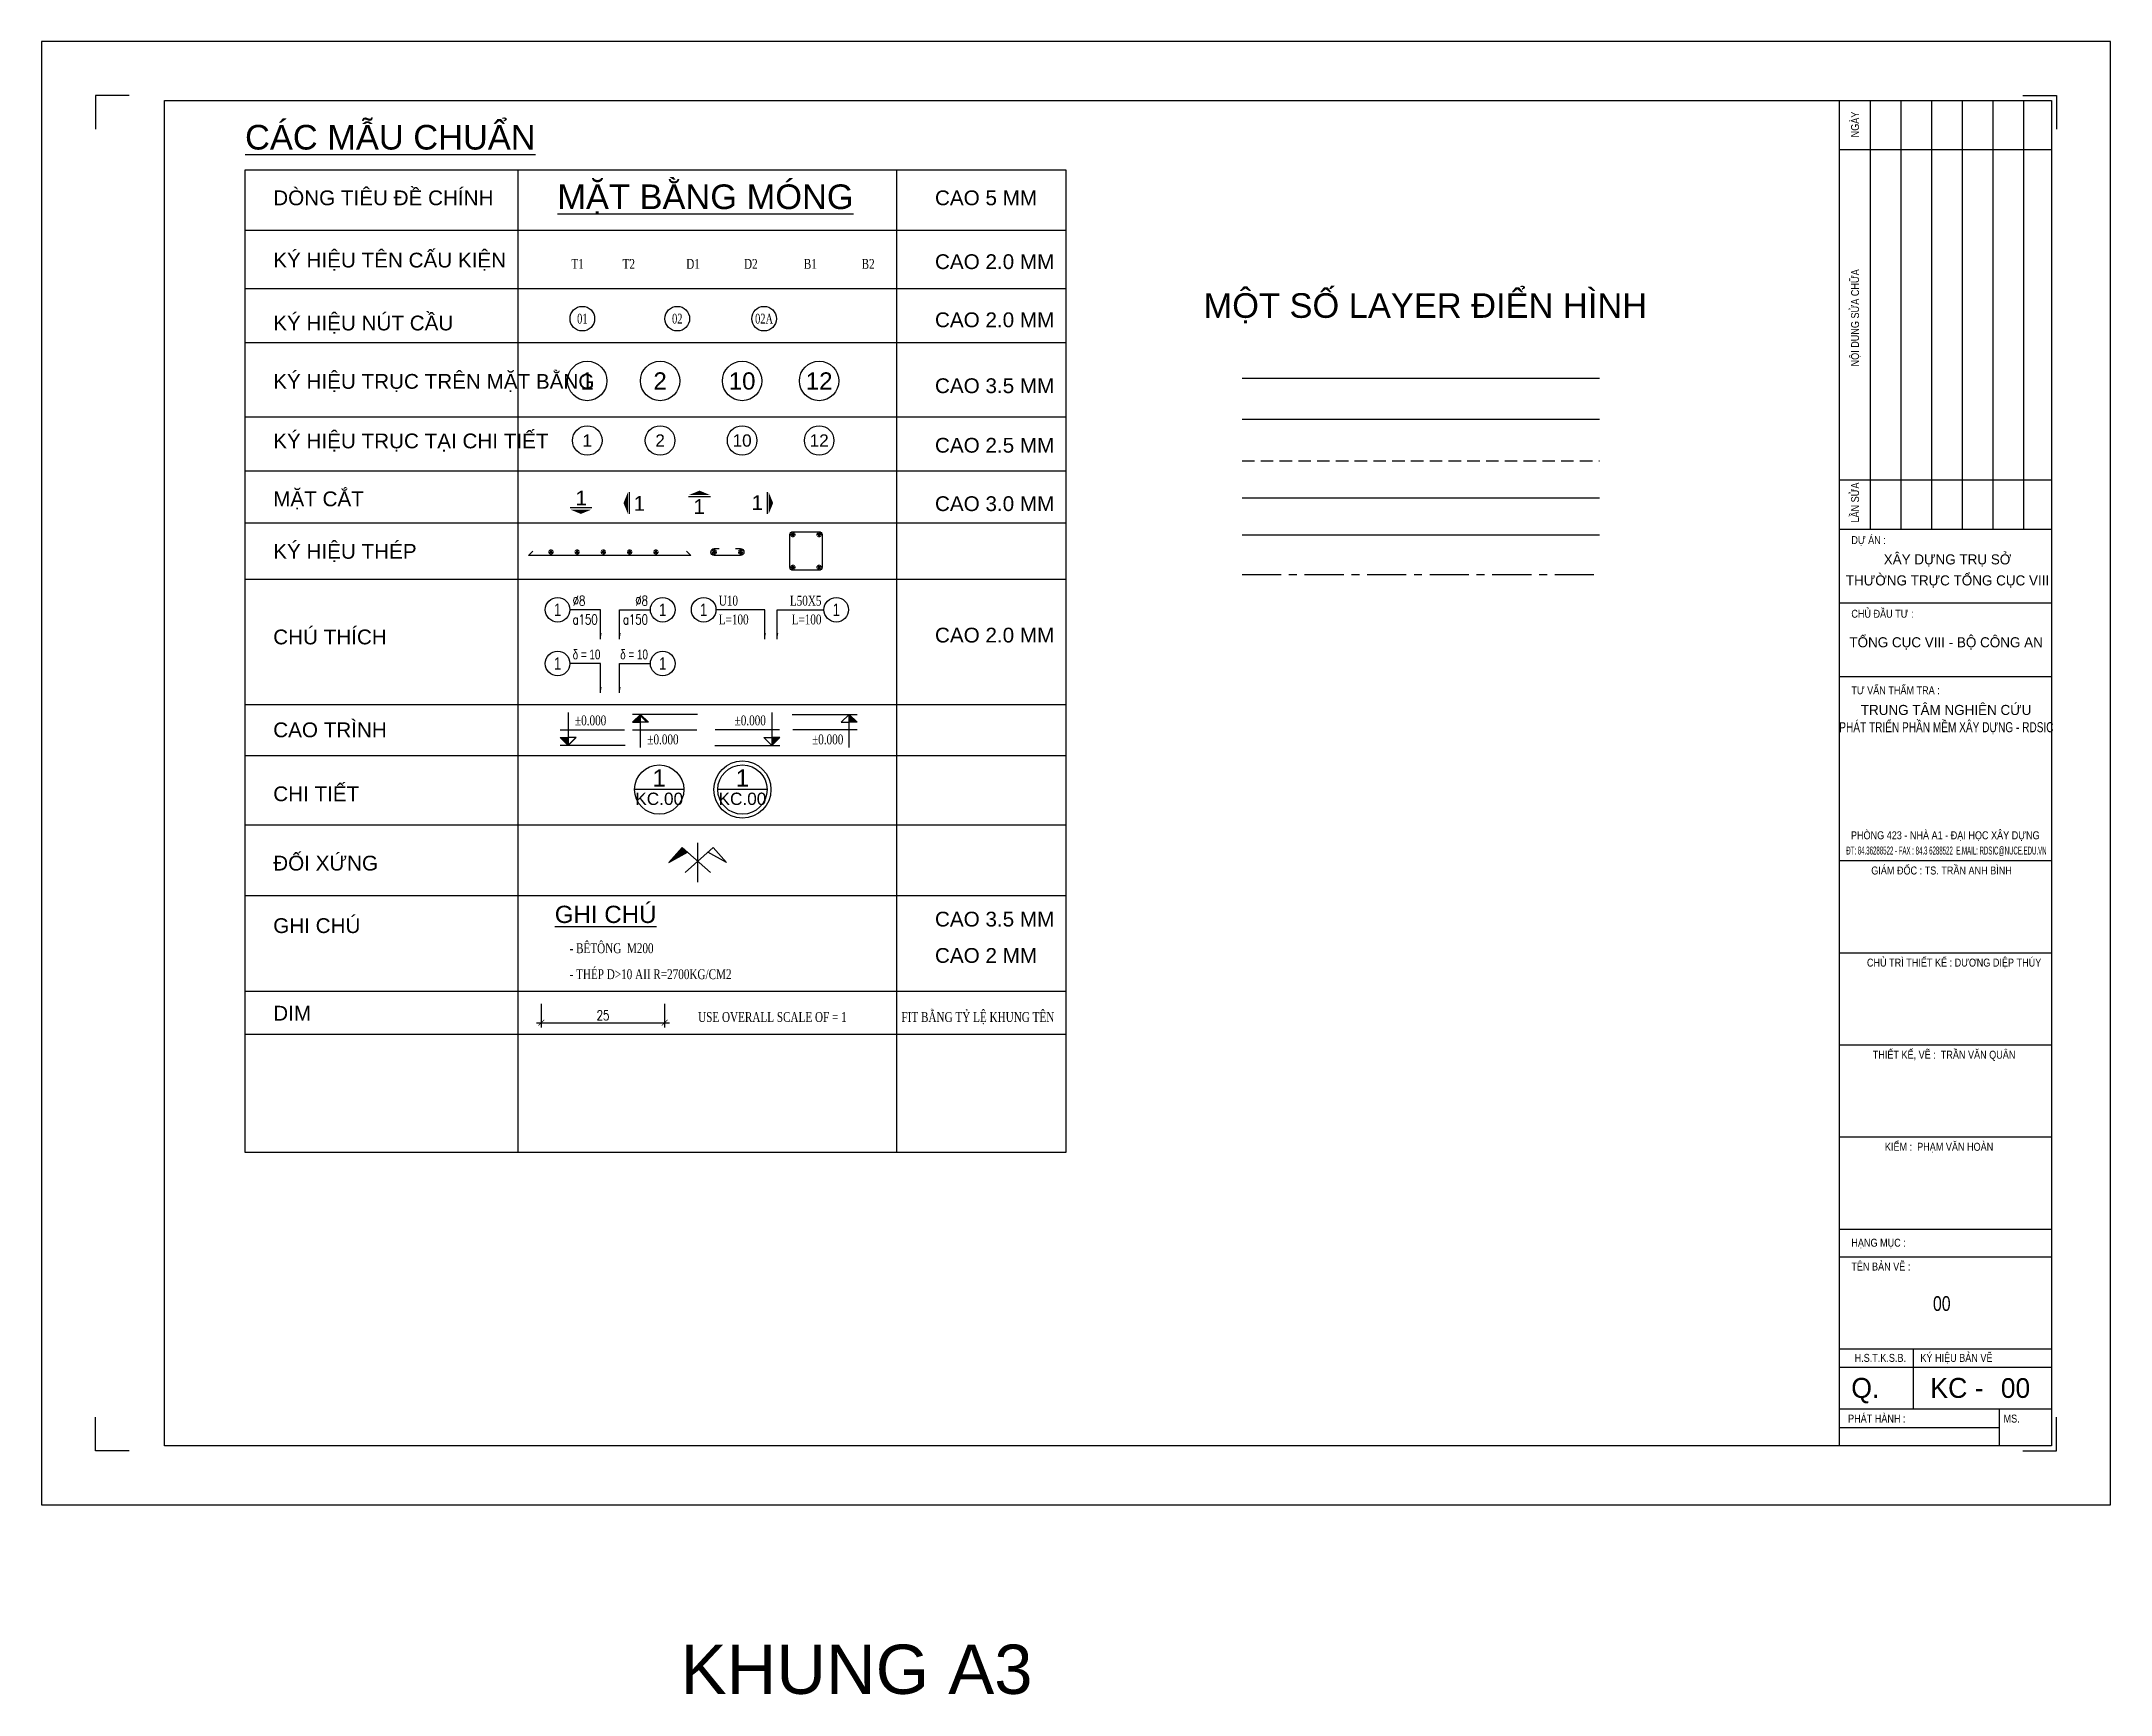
# Model space of a CAD drawing. Header units: inches. Extents: x -31218 to -11868, y 15 to 2848.
# Drawn here: x -30921.3 to -30501.3, y 273.7 to 609.2 of the extents above; entities that cross this region are included whole.
import ezdxf
from ezdxf.enums import TextEntityAlignment as Align

# ---------------------------------------------------------------- set-up
doc = ezdxf.new("R2010")
doc.units = ezdxf.units.IN
doc.header["$MEASUREMENT"] = 0
doc.linetypes.add('CENTER', pattern=[50.79999999999998, 31.75, -6.349999999999997, 6.349999999999997, -6.349999999999997])
doc.linetypes.add('HIDDEN', pattern=[9.524999999999995, 6.349999999999997, -3.174999999999998])
for name, color, linetype in [('1', 1, 'Continuous'), ('2', 2, 'Continuous'), ('3', 3, 'Continuous'), ('4', 4, 'HIDDEN'), ('7', 7, 'Continuous'), ('8', 8, 'Continuous'), ('Truc', 8, 'CENTER')]:
    doc.layers.add(name, color=color, linetype=linetype)
doc.layers.add('Dim', color=8, linetype='Continuous', lineweight=15)
doc.styles.add('.VnAvantH', font='VnAvantH_0.TTF')
doc.styles.add('.VnHelvetlnsH', font='VnHelvetInsH-Medium_0.TTF')
doc.styles.add('avanh', font='VnAvantH_0.TTF', dxfattribs={"width": 0.7})
doc.styles.add('romans.shx', font='romans.shx', dxfattribs={"width": 0.75, "bigfont": 'vns.shx'})
doc.styles.add('Symbol', font='symbol.ttf', dxfattribs={"width": 0.75})
doc.styles.add('vntimeh.shx', font='vntimeh.shx', dxfattribs={"width": 0.75})
doc.dimstyles.new('RDSIC', dxfattribs={"dimtxt": 2, "dimasz": 1.199999999999999, "dimexe": 1, "dimexo": 0, "dimgap": 0.5, "dimtad": 1, "dimdec": 0, "dimzin": 0, "dimdsep": 46, "dimtxsty": 'romans.shx', "dimblk": 'ARCHTICK', "dimcen": 0.09, "dimdle": 1, "dimclrd": 8, "dimclre": 8, "dimclrt": 3, "dimadec": 0, "dimazin": 0, "dimtfac": 1, "dimtdec": 0, "dimtmove": 2, "dimatfit": 3, "dimfxl": 1, "dimtolj": 1, "dimtzin": 0, "dimarcsym": 0})

msp = doc.modelspace()

# ---------------------------------------------------------------- texts
at = {"color": 7, "lineweight": -2, "style": '.VnHelvetlnsH'}
for s, height, p in [('%%uc¸c mÉu chuÈn', 5, (-30879.93391196741, 587.2669769715101)), ('dßng tiªu ®Ò chÝnh', 3, (-30874.21374901059, 575.9687497711527)), ('cao 5 mm', 3, (-30739.89523706212, 575.9687497711527)), ('ký hiÖu tªn cÊu kiÖn', 3, (-30874.21374901071, 563.334863115411)), ('cao 2.0 mm', 3, (-30739.89523706222, 563.0121616881113)), ('ký hiÖu nót cÇu', 3, (-30874.21374901059, 550.5667816430249)), ('cao 2.0 mm', 3, (-30739.89523706212, 551.2138217317441)), ('ký hiÖu trôc trªn mÆt b»ng', 3, (-30874.21374901059, 538.7199132205313)), ('cao 3.5 mm', 3, (-30739.89523706212, 537.8394864872423)), ('ký hiÖu trôc t¹i chi tiÕt', 3, (-30874.21374901059, 526.6376839104101)), ('cao 2.5 mm', 3, (-30739.89523706212, 525.7572571771212)), ('mÆt c¾t', 3, (-30874.21374901059, 514.886775616909)), ('cao 3.0 mm', 3, (-30739.89523706212, 513.9037796417502)), ('ký hiÖu thÐp', 3, (-30874.21374901059, 504.2243049091228)), ('chó thÝch', 3, (-30874.21374901059, 486.8585281099111)), ('cao 2.0 mm', 3, (-30739.89523706212, 487.2327541978883)), ('cao tr×nh', 3, (-30874.21374901059, 468.0079085644828)), ('chi tiÕt', 3, (-30874.21374901059, 455.0260198225728)), ('®èi xøng', 3, (-30874.21374901059, 440.9590684372466)), ('cao 3.5 mm', 3, (-30739.89523706212, 429.5961320096373)), ('ghi chó', 3, (-30874.21374901059, 428.2738386107173)), ('cao 2 mm', 3, (-30739.89523706212, 422.2210239527463)), ('dim', 3, (-30874.21374901059, 410.5060163309476))]:
    msp.add_text(s, height=height, dxfattribs=at).set_placement(p)
for s, p in [('%%UmÆt b»ng mãng', (-30786.47624422893, 577.6880807557862)), ('mét sè layer ®iÓn h×nh', (-30640.3757517583, 555.6148106081251))]:
    msp.add_text(s, height=5, dxfattribs=at).set_placement(p, align=Align.MIDDLE_CENTER)
at = {"color": 3, "style": 'vntimeh.shx'}
for s, width, p in [('t1 ', 0.75, (-30812.14993051515, 564.0650382924612)), ('t2', 0.75, (-30802.04696750278, 564.0650382924612)), ('d1', 0.75, (-30789.00502771123, 564.0650382924612)), ('d2', 0.75, (-30777.272986434, 564.0650382924612)), ('b1', 0.75, (-30765.19630940162, 564.0650382924612)), ('b2', 0.75, (-30753.4642681244, 564.0650382924612)), ('01', 0.7, (-30811.47454251369, 552.9466904057807)), ('02', 0.7, (-30792.20153293452, 552.9466904057807)), ('02a', 0.7, (-30774.58618654679, 552.9466904057807))]:
    msp.add_text(s, height=2, dxfattribs=dict(at, width=width)).set_placement(p, align=Align.MIDDLE_CENTER)
at = {"color": 0, "style": '.VnHelvetlnsH'}
for s, height, p in [('1', 3.5, (-30810.47135908647, 540.3025823870156)), ('2', 3.5, (-30795.6903281923, 540.3025823870156)), ('10', 3.5, (-30779.04340609017, 540.3025823870156)), ('12', 3.5, (-30763.40688484878, 540.3025823870156)), ('1', 2.5, (-30810.47135908647, 528.2203530768946)), ('2', 2.5, (-30795.6903281923, 528.2203530768946)), ('10', 2.5, (-30779.04340609017, 528.2203530768946)), ('12', 2.5, (-30763.40688484878, 528.2203530768946))]:
    msp.add_text(s, height=height, dxfattribs=at).set_placement(p, align=Align.MIDDLE_CENTER)
msp.add_text('%%ughi chó', height=3.5, dxfattribs=at).set_placement((-30806.74479551801, 432.4941108189793), align=Align.MIDDLE)
at = {"color": 3, "style": 'vntimeh.shx', "width": 0.75}
for s, p in [('- bªt«ng  m200', (-30814.06888572983, 424.1876774200663)), ('- thÐp d>10 aii r=2700KG/CM2', (-30814.06888572983, 418.914557997832)), ('use overall scale of = 1', (-30787.97964785154, 410.2321232615576)), ('fit b»ng tû lÖ khung tªn', (-30746.69759881867, 410.2321232615576))]:
    msp.add_text(s, height=2, dxfattribs=at).set_placement(p)
at = {"style": '.VnAvantH', "width": 0.8}
msp.add_text('00', height=3, dxfattribs=at).set_placement((-30535.54177515332, 353.0812205396504), align=Align.MIDDLE_CENTER)
at = {"style": '.VnAvantH'}
msp.add_text('00', height=4, dxfattribs=at).set_placement((-30520.5779396473, 335.9366343409382), align=Align.MIDDLE)
at = {"color": 7, "style": '.VnHelvetlnsH'}
msp.add_text('khung a3', height=10, dxfattribs=at).set_placement((-30720.10092657008, 273.8663874490665), align=Align.RIGHT)

# ---------------------------------------------------------------- blocks, each defined once
blk = doc.blocks.new('thep')
at = {"layer": '1'}
for p, q in [((-0.5, 0), (0.5, 0)), ((-0.3535533905960619, 0.353553390592424), (0.3535533905960619, -0.353553390592424)), ((0.3535533905960619, 0.353553390592424), (-0.3535533905960619, -0.353553390592424)), ((0, 0.5), (0, -0.5))]:
    blk.add_line(p, q, dxfattribs=at)
at = {"layer": '1', "const_width": 0.0833333333333334}
blk.add_lwpolyline([(-0.5, -1.819e-12, 1), (0.500000000014552, -1.819e-12, 1), (-0.5, -1.819e-12, 1)], format="xyb", dxfattribs=at)
blk = doc.blocks.new('ct')
blk.add_hatch(color=256).paths.add_polyline_path([(-1.45519e-11, -5.457e-12), (-1.612010908618684, 1.596954857555829), (1.45519e-11, 1.596954857557648)])
at = {"ltscale": 50}
h = blk.add_hatch(dxfattribs=at)
h.set_pattern_fill('ANSI31', color=8, scale=1.406250541793833, style=0)
h.set_pattern_definition([(45, (0, 5.457e-12), (-3.157122508925223, 3.157122508925223), [])])
h.paths.add_polyline_path([(0, 1.596954857557648), (0, 0), (1.612010908924276, 1.596954857557648)])
at = {"color": 8, "ltscale": 50}
for p, q in [((11.56125648126181, 5.457e-12), (-1.638695725137949, 5.457e-12)), ((-1.592704896858774, 3.140833880479475), (11.46947077315417, 3.140833880479475))]:
    blk.add_line(p, q, dxfattribs=at)
for points in [[(0, 6.694950748644258), (0, 0)], [(0, 0), (-1.612010908633235, 1.596954857557648), (0, 1.596954857557648)], [(0, 0), (1.612010908924276, 1.596954857557648), (0, 1.596954857557648)]]:
    blk.add_lwpolyline(points, dxfattribs=at)
at = {"color": 3, "style": 'vntimeh.shx', "width": 0.75}
blk.add_attdef('CT', (1.409564409346784, 4.068271311703938), '', height=2, dxfattribs=at)
blk = doc.blocks.new('mc')
at = {"color": 1, "ltscale": 2}
blk.add_line((2.206658921437334, 1.218271218767768), (-2.2066589215392, 1.218271218767768), dxfattribs=at)
blk.add_lwpolyline([(0, 0, 0, 4.285714285714285, 0), (0, 0.8856815332346741, 2.5, 2.5, 0)], format="xyseb", dxfattribs=at)
at = {"style": '.VnHelvetlnsH'}
blk.add_attdef('1', text='', height=3, dxfattribs=at).set_placement((0.068756927837967, 3.221466343953578), align=Align.MIDDLE_CENTER)
blk = doc.blocks.new("ghichu'")
at = {"color": 8}
blk.add_circle((2.5, 0), 2.5, dxfattribs=at)
at = {"color": 3, "style": 'romans.shx', "width": 0.75}
for tag, p in [('DK', (-0.4985336399986411, 0.8455043070534884)), ('KC', (-0.4985336399986411, -2.972544307831411))]:
    blk.add_attdef(tag, text='', height=2, dxfattribs=at).set_placement(p, align=Align.RIGHT)
at = {"color": 7, "style": '.VnHelvetlnsH', "width": 0.75}
blk.add_attdef('SH', text='', height=2.5, dxfattribs=at).set_placement((2.5, 0), align=Align.MIDDLE)
blk = doc.blocks.new('ghichu')
at = {"color": 8}
blk.add_circle((-2.5, 0), 2.5, dxfattribs=at)
at = {"color": 7, "style": '.VnHelvetlnsH', "width": 0.75}
blk.add_attdef('SH', text='', height=2.5, dxfattribs=at).set_placement((-2.5, 0), align=Align.MIDDLE)
at = {"color": 3, "style": 'romans.shx', "width": 0.75}
for tag, p in [('DK', (0.5645111799531151, 0.8455043070534884)), ('KC', (0.5645111799531151, -2.972544307831411))]:
    blk.add_attdef(tag, p, '', height=2, dxfattribs=at)
blk = doc.blocks.new('_ArchTick')
at = {"layer": 'Dim', "color": 0, "const_width": 0.15}
blk.add_lwpolyline([(-0.5, -0.5), (0.5, 0.5)], dxfattribs=at)
blk = doc.blocks.new('ct1')
at = {"layer": '1'}
blk.add_line((5, 0), (-5, 0), dxfattribs=at)
blk.add_circle((0, 0), 5, dxfattribs=at)
at = {"color": 0, "style": '.VnHelvetlnsH'}
for tag, height, p in [('TEN', 3.5, (0, 2.342482281761474)), ('KC', 2.5, (0, -1.872317906236274))]:
    blk.add_attdef(tag, text='', height=height, dxfattribs=at).set_placement(p, align=Align.MIDDLE_CENTER)
blk = doc.blocks.new('*D15')
at = {"layer": 'Defpoints', "color": 0}
for p in [(-30819.79925925329, 413.9246633791207), (-30794.76962968345, 413.9246633791207), (-30794.76962968345, 410.0795658143778)]:
    blk.add_point(p, dxfattribs=at)
at = {"layer": 'Dim', "color": 8, "lineweight": -2}
for p, q in [((-30819.79925925329, 413.9246633791207), (-30819.79925925329, 409.0795658143778)), ((-30794.76962968345, 413.9246633791207), (-30794.76962968345, 409.0795658143778)), ((-30820.79925925329, 410.0795658143778), (-30793.76962968344, 410.0795658143778))]:
    blk.add_line(p, q, dxfattribs=at)
at = {"layer": 'Dim', "color": 8, "lineweight": -2, "xscale": 1.199999999999999, "yscale": 1.199999999999999, "zscale": 1.199999999999999, "rotation": 180}
blk.add_blockref('_ArchTick', (-30819.79925925329, 410.0795658143778), dxfattribs=at)
at = {"layer": 'Dim', "color": 8, "lineweight": -2, "xscale": 1.199999999999999, "yscale": 1.199999999999999, "zscale": 1.199999999999999}
blk.add_blockref('_ArchTick', (-30794.76962968345, 410.0795658143778), dxfattribs=at)
at = {"layer": 'Dim', "color": 3, "insert": (-30807.28444446837, 411.5795658143778), "char_height": 2, "attachment_point": 5, "style": 'romans.shx'}
blk.add_mtext('\\A1;25', dxfattribs=at)
blk = doc.blocks.new('A3')
at = {"ltscale": 3}
for p, q in [((365, 198.0310000000027), (408, 198.0310000000027)), ((365, 183.0789999999979), (408, 183.0789999999979)), ((365, 168.1270000000004), (408, 168.1270000000004)), ((365, 130.7469999999957), (408, 130.7469999999957)), ((365, 112.0570000000007), (408, 112.0570000000007)), ((365, 93.36699999999836), (408, 93.36699999999836)), ((365, 74.67699999999604), (408, 74.67699999999604)), ((365, 55.98700000000099), (408, 55.98700000000099)), ((365, 50.37999999999739), (408, 50.37999999999739)), ((365, 31.69000000000233), (408, 31.69000000000233)), ((379.9520000000484, 31.69000000000233), (379.9520000000484, 19.47600000000239)), ((365, 27.9519999999975), (408, 27.9519999999975)), ((365, 19.47600000000239), (408, 19.47600000000239)), ((397.3959999999497, 19.47600000000239), (397.3959999999497, 12)), ((365, 15.73799999999755), (397.3959999999497, 15.73799999999755))]:
    blk.add_line(p, q, dxfattribs=at)
at = {"layer": '1'}
blk.add_line((365, 12), (365, 285), dxfattribs=at)
blk.add_lwpolyline([(25, 285), (408, 285), (408, 12), (25, 12)], close=True, dxfattribs=at)
at = {"layer": '8', "ltscale": 3}
for p, q in [((371.2299999999814, 198.0310000000027), (371.2299999999814, 285)), ((377.4599999999627, 198.0310000000027), (377.4599999999627, 285)), ((383.6899999999442, 198.0310000000027), (383.6899999999442, 285)), ((389.9200000000419, 198.0310000000027), (389.9200000000419, 285)), ((396.1500000000233, 198.0310000000027), (396.1500000000233, 285)), ((402.3800000000046, 198.0310000000027), (402.3800000000046, 285)), ((365, 275.0319999999992), (408, 275.0319999999992)), ((365, 207.9990000000034), (408, 207.9990000000034))]:
    blk.add_line(p, q, dxfattribs=at)
at = {"layer": 'Defpoints', "lineweight": -3}
blk.add_lwpolyline([(0, 0), (420, 0), (420, 297), (0, 297)], close=True, dxfattribs=at)
at = {"layer": 'Defpoints', "lineweight": -2}
for points in [[(17.81448393533355, 286), (11, 286), (11, 279.1855160646664)], [(402.1855160646664, 286), (409, 286), (409, 279.1855160646664)], [(17.81448393533355, 11), (11, 11), (11, 17.81448393533355)], [(402.1855160646664, 11), (409, 11), (409, 17.81448393533355)]]:
    blk.add_lwpolyline(points, dxfattribs=at)
at = {"ltscale": 3, "style": 'avanh', "width": 0.85}
for s, p in [('NGµY', (368.935122057097, 277.5271538003726)), ('NéI DUNG SöA CH÷A', (368.935122057097, 231.0443292416021)), ('lÇn söa', (368.935122057097, 199.3615888961067))]:
    blk.add_text(s, height=1.619799999999997, rotation=90, dxfattribs=at).set_placement(p)
for s, p in [('Dù ¸N :', (367.3769248445751, 194.9941904320731)), ('CHñ §ÇU T¦ :', (367.3769248445751, 180.0421904320756)), ('Phßng 423 - nhµ a1 - ®¹i häc x©y dùng', (367.2904934732963, 135.0806351964275)), ('H¹NG MôC :', (367.3769248445751, 52.40157355363042))]:
    blk.add_text(s, height=1.619799999999997, dxfattribs=at).set_placement(p)
at = {"ltscale": 3, "style": 'avanh'}
for s, p in [('x©y dùng trô së', (386.8959441332846, 190.8627411881098)), ('th\xadêng trùc tæng côc Viii', (386.8959441332846, 186.5948322779065)), ('Tæng côc viii - Bé c«ng an', (386.6072854499798, 174.0428861152977)), ('trung t©m nghiªn cøu', (386.6072854499798, 160.3069289019113))]:
    blk.add_text(s, height=2.040947999999999, dxfattribs=at).set_placement(p, align=Align.CENTER)
at = {"ltscale": 3, "style": 'avanh', "width": 0.75}
blk.add_text('ph¸t triÓn phÇn mÒm x©y dùng - RDSic', height=2.040947999999999, dxfattribs=at).set_placement((386.6689385422505, 156.8072122706435), align=Align.CENTER)
at = {"ltscale": 3, "style": 'avanh', "width": 0.5805975707898094}
blk.add_text('§T: 84.36288522 - FAX : 84.3 6288522  E.mail: rdsic@nuce.edu.vn', height=1.619799999999997, dxfattribs=at).set_placement((366.3494269603398, 131.9881352401861), (406.9995765372878, 131.9881352401861), align=Align.FIT)
at = {"ltscale": 3, "style": 'avanh'}
for s, p in [('Q.', (367.3555843215436, 21.72430719309341)), ('Kc - ', (383.3961008790648, 21.72430719309341))]:
    blk.add_text(s, height=4.049499999999999, dxfattribs=at).set_placement(p)
at = {"layer": '3', "ltscale": 3, "style": 'avanh', "width": 0.85}
for s, p in [('T¦ VÊN ThÈm tra :', (367.3769248445751, 164.5109629300787)), ('GI¸M §èC : TS. trÇn anh b×nh', (371.4159187889865, 127.9367511736636)), ('CHñ TR× thiÕt kÕ : d\xad¬ng diÖp thóy', (370.5465783438918, 109.2467511736613)), ('THIÕT KÕ, VÏ :  TrÇn v¨n qu©n', (371.7205246904078, 90.55675117366629)), ('KIÓM :  ph¹m v¨n hoµn', (374.1821140339208, 71.86675117366394)), ('T£N B¶N VÏ :', (367.3769248445751, 47.56975117366528)), ('H.S.T.K.S.B.', (368.0372945001582, 29.03172984605044)), ('Ký HIÖU B¶N VÏ', (381.392097420292, 29.03172984605044)), ('PH¸T HµNH :', (366.7090804070467, 16.71340760138264)), ('MS.', (398.2693960021716, 16.71340760138264))]:
    blk.add_text(s, height=1.619799999999997, dxfattribs=at).set_placement(p)
blk = doc.blocks.new('dx')
blk.add_hatch(color=8).paths.add_polyline_path([(-2.066236453698365, 6.073664220784849), (-3.155410747131096, 7.03683211039424), (-5.847987061904857, 3.9919995980581)])
at = {"color": 8}
for p, q in [((-3.155410747145651, 7.036832110390605), (-5.847987061875755, 3.991999598067193)), ((-5.847987061875755, 3.991999598067193), (-2.066236453712916, 6.073664220779392)), ((2.584011272076168, 1.961402927790913), (-3.155410747145651, 7.036832110390605)), ((-2.58401127209072, 1.961402927790913), (3.155410747131096, 7.036832110388785)), ((0, 0), (0, 7.946409457712432)), ((5.847987061861203, 3.991999598065376), (2.066236453683814, 6.073664220777572)), ((3.155410747131096, 7.036832110388785), (5.847987061861203, 3.991999598065376))]:
    blk.add_line(p, q, dxfattribs=at)
blk = doc.blocks.new('ct2')
at = {"layer": '1'}
blk.add_line((5, 0), (-5, 0), dxfattribs=at)
blk.add_circle((0, 0), 5, dxfattribs=at)
at = {"layer": '8'}
blk.add_circle((0, 0), 5.799999999999998, dxfattribs=at)
at = {"color": 0, "style": '.VnHelvetlnsH'}
for tag, height, p in [('TEN', 3.5, (0, 2.342482281761474)), ('KC', 2.5, (0, -1.872317906236274))]:
    blk.add_attdef(tag, text='', height=height, dxfattribs=at).set_placement(p, align=Align.MIDDLE_CENTER)

# ---------------------------------------------------------------- dimensions: what is measured, and where the dimension line sits
at = {"layer": 'Dim'}
dim = msp.add_linear_dim(base=(-30794.76962968345, 410.0795658143778), p1=(-30819.79925925329, 413.9246633791207), p2=(-30794.76962968345, 413.9246633791207), dimstyle='RDSIC', dxfattribs=at)
dim.commit()
dim.dimension.update_dxf_attribs({"geometry": '*D15', "text_midpoint": (-30807.28444446837, 411.5795658143778)})

# ---------------------------------------------------------------- linework, layer by layer
for p, q in [((-30879.93391196741, 583.1271766395473), (-30713.31224174441, 583.1271766395473)), ((-30879.93391196741, 383.71033535911), (-30879.93391196741, 583.1271766395473)), ((-30824.58448370172, 583.1271766395547), (-30824.58448370172, 383.71033535911)), ((-30747.68234532255, 583.1271766395547), (-30747.68234532255, 383.71033535911)), ((-30713.31224174441, 583.1271766395473), (-30713.31224174441, 383.71033535911)), ((-30879.93391196741, 570.938240440995), (-30713.31224174441, 570.938240440995)), ((-30879.93391196741, 559.042361263684), (-30713.31224174441, 559.042361263684)), ((-30879.93391196741, 548.1140966345591), (-30713.31224174441, 548.1140966345591)), ((-30879.93391196741, 533.059349618128), (-30713.31224174441, 533.059349618128)), ((-30879.93391196741, 522.0816835517506), (-30713.31224174441, 522.0816835517506)), ((-30879.93391196741, 511.523504432498), (-30713.31224174441, 511.523504432498)), ((-30879.93391196741, 500.0642828471426), (-30713.31224174441, 500.0642828471426)), ((-30879.93391196741, 474.6554015368817), (-30713.31224174441, 474.6554015368817)), ((-30879.93391196742, 464.3158178527682), (-30713.31224174442, 464.3158178527682)), ((-30879.93391196741, 450.2488664674419), (-30713.31224174441, 450.2488664674419)), ((-30879.93391196741, 435.8657039183523), (-30713.31224174441, 435.8657039183523)), ((-30879.93391196741, 416.4466405254422), (-30713.31224174441, 416.4466405254422)), ((-30879.93391196741, 407.7642057891661), (-30713.31224174441, 407.7642057891661)), ((-30713.31224174441, 383.71033535911), (-30879.93391196741, 383.71033535911))]:
    msp.add_line(p, q)
at = {"layer": '1'}
msp.add_line((-30677.57491815184, 532.5516862194688), (-30605.00254954942, 532.5516862194688), dxfattribs=at)
msp.add_lwpolyline([(-30768.73998227807, 509.7159765142621), (-30763.41482148384, 509.7159765142587, -0.4142135623729152), (-30762.81482148384, 509.1159765142582), (-30762.81482148384, 502.490972297617, -0.4142135623730951), (-30763.41482148384, 501.8909722976166), (-30768.7399822781, 501.8909722976131, -0.4142135623737758), (-30769.3399822781, 502.4909722976151), (-30769.33998227807, 509.1159765142617, -0.4142135623730951)], format="xyb", close=True, dxfattribs=at)
at = {"layer": '1', "ltscale": 5}
msp.add_lwpolyline([(-30790.3338310153, 505.7382131239371), (-30789.48530287789, 504.8896849865194), (-30822.40203234583, 504.8896849865194), (-30821.55350420842, 505.7382131239643)], dxfattribs=at)
msp.add_lwpolyline([(-30780.36444155413, 506.2896849865353), (-30779.36444155413, 506.2896849865336, -0.9999999999999998), (-30779.36444155415, 504.8896849865176), (-30784.68960234844, 504.8896849865176, -0.9999999999999998), (-30784.68960234844, 506.2896849865353), (-30783.68960234844, 506.2896849865353)], format="xyb", dxfattribs=at)
at = {"layer": '2'}
msp.add_line((-30677.57491815184, 509.0631776191601), (-30605.00254954942, 509.0631776191601), dxfattribs=at)
at = {"layer": '4', "ltscale": 0.4}
msp.add_line((-30677.57491815184, 524.0814108311021), (-30605.00254954942, 524.0814108311021), dxfattribs=at)
at = {"layer": '7'}
msp.add_line((-30677.57491815184, 540.848487025836), (-30605.00254954942, 540.848487025836), dxfattribs=at)
at = {"layer": '8'}
msp.add_line((-30677.57491815184, 516.5811903575412), (-30605.00254954942, 516.5811903575412), dxfattribs=at)
for centre, radius in [((-30811.47454251369, 552.9466904057807), 2.5), ((-30792.20153293452, 552.9466904057807), 2.5), ((-30774.58618654679, 552.9466904057807), 2.5), ((-30810.47135908647, 540.3025823870156), 4), ((-30795.6903281923, 540.3025823870156), 4), ((-30779.04340609017, 540.3025823870156), 4), ((-30763.40688484878, 540.3025823870156), 4), ((-30810.47135908647, 528.2203530768946), 3), ((-30795.6903281923, 528.2203530768946), 3), ((-30779.04340609017, 528.2203530768946), 3), ((-30763.40688484878, 528.2203530768946), 3)]:
    msp.add_circle(centre, radius, dxfattribs=at)
at = {"layer": 'Truc', "ltscale": 0.25}
msp.add_line((-30677.57491815184, 501.0577262121186), (-30605.00254954942, 501.0577262121186), dxfattribs=at)

# ---------------------------------------------------------------- block references
for name, p in [('A3', (-30921.27331480892, 312.2149709019759)), ('dx', (-30788.04215356789, 438.6066701229464))]:
    msp.add_blockref(name, p)
for name, p, values in [('mc', (-30811.76470016493, 513.3237858545288), {'1': '1'}), ('ghichu', (-30813.99832958342, 493.8780486172744), {'SH': '1', 'DK': '%%c8', 'KC': 'a150'}), ("ghichu'", (-30797.65993358502, 493.8780486172744), {'SH': '1', 'DK': '%%c8', 'KC': 'a150'}), ('ct', (-30814.36655593071, 466.3539219231169), {'CT': '%%p0.000'}), ('ct1', (-30795.87216426292, 457.3843899845868), {'KC': 'kc.00', 'TEN': '1'}), ('ct2', (-30778.98138520046, 457.3843899845868), {'TEN': '1', 'KC': 'kc.00'})]:
    msp.add_blockref(name, p).add_auto_attribs(values)
ref = msp.add_blockref('mc', (-30803.12371254935, 515.5304447759662), dxfattribs=dict(rotation=270))
ref.add_attrib('1', '1', dxfattribs={"height": 3, "style": '.VnHelvetlnsH'}).set_placement((-30799.90224620539, 515.4616878481282), align=Align.MIDDLE_CENTER)
ref = msp.add_blockref('mc', (-30787.69034432924, 518.0452521984823), dxfattribs=dict(rotation=180))
ref.add_attrib('1', '1', dxfattribs={"height": 3, "style": '.VnHelvetlnsH'}).set_placement((-30787.75910125707, 514.8237858545289), align=Align.MIDDLE_CENTER)
ref = msp.add_blockref('mc', (-30772.74393788143, 515.5304447760681), dxfattribs=dict(rotation=90))
ref.add_attrib('1', '1', dxfattribs={"height": 3, "style": '.VnHelvetlnsH'}).set_placement((-30775.96540422539, 515.599201703906), align=Align.MIDDLE_CENTER)
ref = msp.add_blockref('ghichu', (-30784.34673766782, 493.8780486172744))
ref.add_attrib('SH', '1', dxfattribs={"color": 7, "height": 2.5, "style": '.VnHelvetlnsH', "width": 0.75}).set_placement((-30786.84673766781, 493.8780486172744), align=Align.MIDDLE)
ref.add_attrib('DK', 'u10', (-30783.78222648786, 494.7235529243278), dxfattribs={"color": 3, "height": 2, "style": 'vntimeh.shx', "width": 0.75})
ref.add_attrib('KC', 'l=100', (-30783.78222648786, 490.9055043094428), dxfattribs={"color": 3, "height": 2, "style": 'vntimeh.shx', "width": 0.75})
ref = msp.add_blockref("ghichu'", (-30762.43359416953, 493.8780486172744))
ref.add_attrib('SH', '1', dxfattribs={"color": 7, "height": 2.5, "style": '.VnHelvetlnsH', "width": 0.75}).set_placement((-30759.93359416953, 493.8780486172744), align=Align.MIDDLE)
ref.add_attrib('DK', 'l50x5', dxfattribs={"color": 3, "height": 2, "style": 'vntimeh.shx', "width": 0.75}).set_placement((-30762.93212780953, 494.7235529243278), align=Align.RIGHT)
ref.add_attrib('KC', 'l=100', dxfattribs={"color": 3, "height": 2, "style": 'vntimeh.shx', "width": 0.75}).set_placement((-30762.93212780953, 490.9055043094428), align=Align.RIGHT)
ref = msp.add_blockref('ghichu', (-30813.99832958342, 482.9613580171915))
ref.add_attrib('SH', '1', dxfattribs={"color": 7, "height": 2.5, "style": '.VnHelvetlnsH', "width": 0.75}).set_placement((-30816.49832958341, 482.9613580171915), align=Align.MIDDLE)
ref.add_attrib('DK', 'd = 10', (-30813.43381840345, 483.8068623242452), dxfattribs={"color": 3, "height": 2, "style": 'Symbol', "width": 0.75})
ref = msp.add_blockref("ghichu'", (-30797.65993358502, 482.9613580171915))
ref.add_attrib('SH', '1', dxfattribs={"color": 7, "height": 2.5, "style": '.VnHelvetlnsH', "width": 0.75}).set_placement((-30795.15993358501, 482.9613580171915), align=Align.MIDDLE)
ref.add_attrib('DK', 'd = 10', dxfattribs={"color": 3, "height": 2, "style": 'Symbol', "width": 0.75}).set_placement((-30798.15846722501, 483.8068623242452), align=Align.RIGHT)
ref = msp.add_blockref('ct', (-30799.68583708358, 472.635589684074), dxfattribs=dict(xscale=-1, rotation=180))
ref.add_attrib('CT', '%%p0.000', (-30798.27627267424, 466.5673183723701), dxfattribs={"color": 3, "height": 2, "style": 'vntimeh.shx', "width": 0.75})
ref = msp.add_blockref('ct', (-30773.0189509248, 466.3539219231169), dxfattribs=dict(xscale=-1))
ref.add_attrib('CT', '%%p0.000', dxfattribs={"color": 3, "height": 2, "style": 'vntimeh.shx', "width": 0.75}).set_placement((-30774.21949205867, 470.4221932348207), align=Align.RIGHT)
ref = msp.add_blockref('ct', (-30757.2966412294, 472.6355896840757), dxfattribs=dict(rotation=180))
ref.add_attrib('CT', '%%p0.000', dxfattribs={"color": 3, "height": 2, "style": 'vntimeh.shx', "width": 0.75}).set_placement((-30758.49718236328, 466.5673183723717), align=Align.RIGHT)
at = {"layer": '1'}
for p in [(-30768.73998227807, 509.1159765142637), (-30817.84877491875, 505.5896849865291), (-30812.52361412447, 505.5896849865291), (-30807.19845333017, 505.5896849865291), (-30801.87329253589, 505.5896849865291), (-30796.54813174161, 505.5896849865291), (-30784.68960234844, 505.5896849865291), (-30779.36444155416, 505.5896849865291)]:
    msp.add_blockref('thep', p, dxfattribs=at)
at = {"layer": '1', "xscale": -1}
msp.add_blockref('thep', (-30763.41482148384, 509.1159765142637), dxfattribs=at)
at = {"layer": '1', "xscale": -1, "rotation": 180}
msp.add_blockref('thep', (-30768.73998227807, 502.4909722976134), dxfattribs=at)
at = {"layer": '1', "rotation": 180}
msp.add_blockref('thep', (-30763.41482148384, 502.4909722976134), dxfattribs=at)

msp.set_redraw_order([(e.dxf.handle, doc.entitydb.next_handle()) for e in msp.query("TEXT MTEXT ATTDEF DIMENSION ARC_DIMENSION")])  # texts and dimensions are drawn at this point

# ---------------------------------------------------------------- leaders
for points in [[(-30807.76103370612, 487.934025621267), (-30807.76103370612, 493.8780486172726), (-30813.99832958342, 493.8780486172744)], [(-30803.89722946232, 487.934025621267), (-30803.89722946232, 493.8780486172726), (-30797.65993358502, 493.8780486172744)], [(-30774.41781813591, 487.934025621267), (-30774.41781813591, 493.8780486172726), (-30784.34673766782, 493.8780486172744)], [(-30771.9004085748, 487.934025621267), (-30771.9004085748, 493.8780486172726), (-30762.43359416953, 493.8780486172744)], [(-30807.76103370612, 477.0173350211843), (-30807.76103370612, 482.9613580171898), (-30813.99832958342, 482.9613580171915)], [(-30803.89722946232, 477.0173350211843), (-30803.89722946232, 482.9613580171898), (-30797.65993358502, 482.9613580171915)]]:
    msp.add_leader(points, dimstyle='RDSIC', override={"dimgap": 0.5, "dimtad": 0})

doc.saveas('drawing.dxf')
